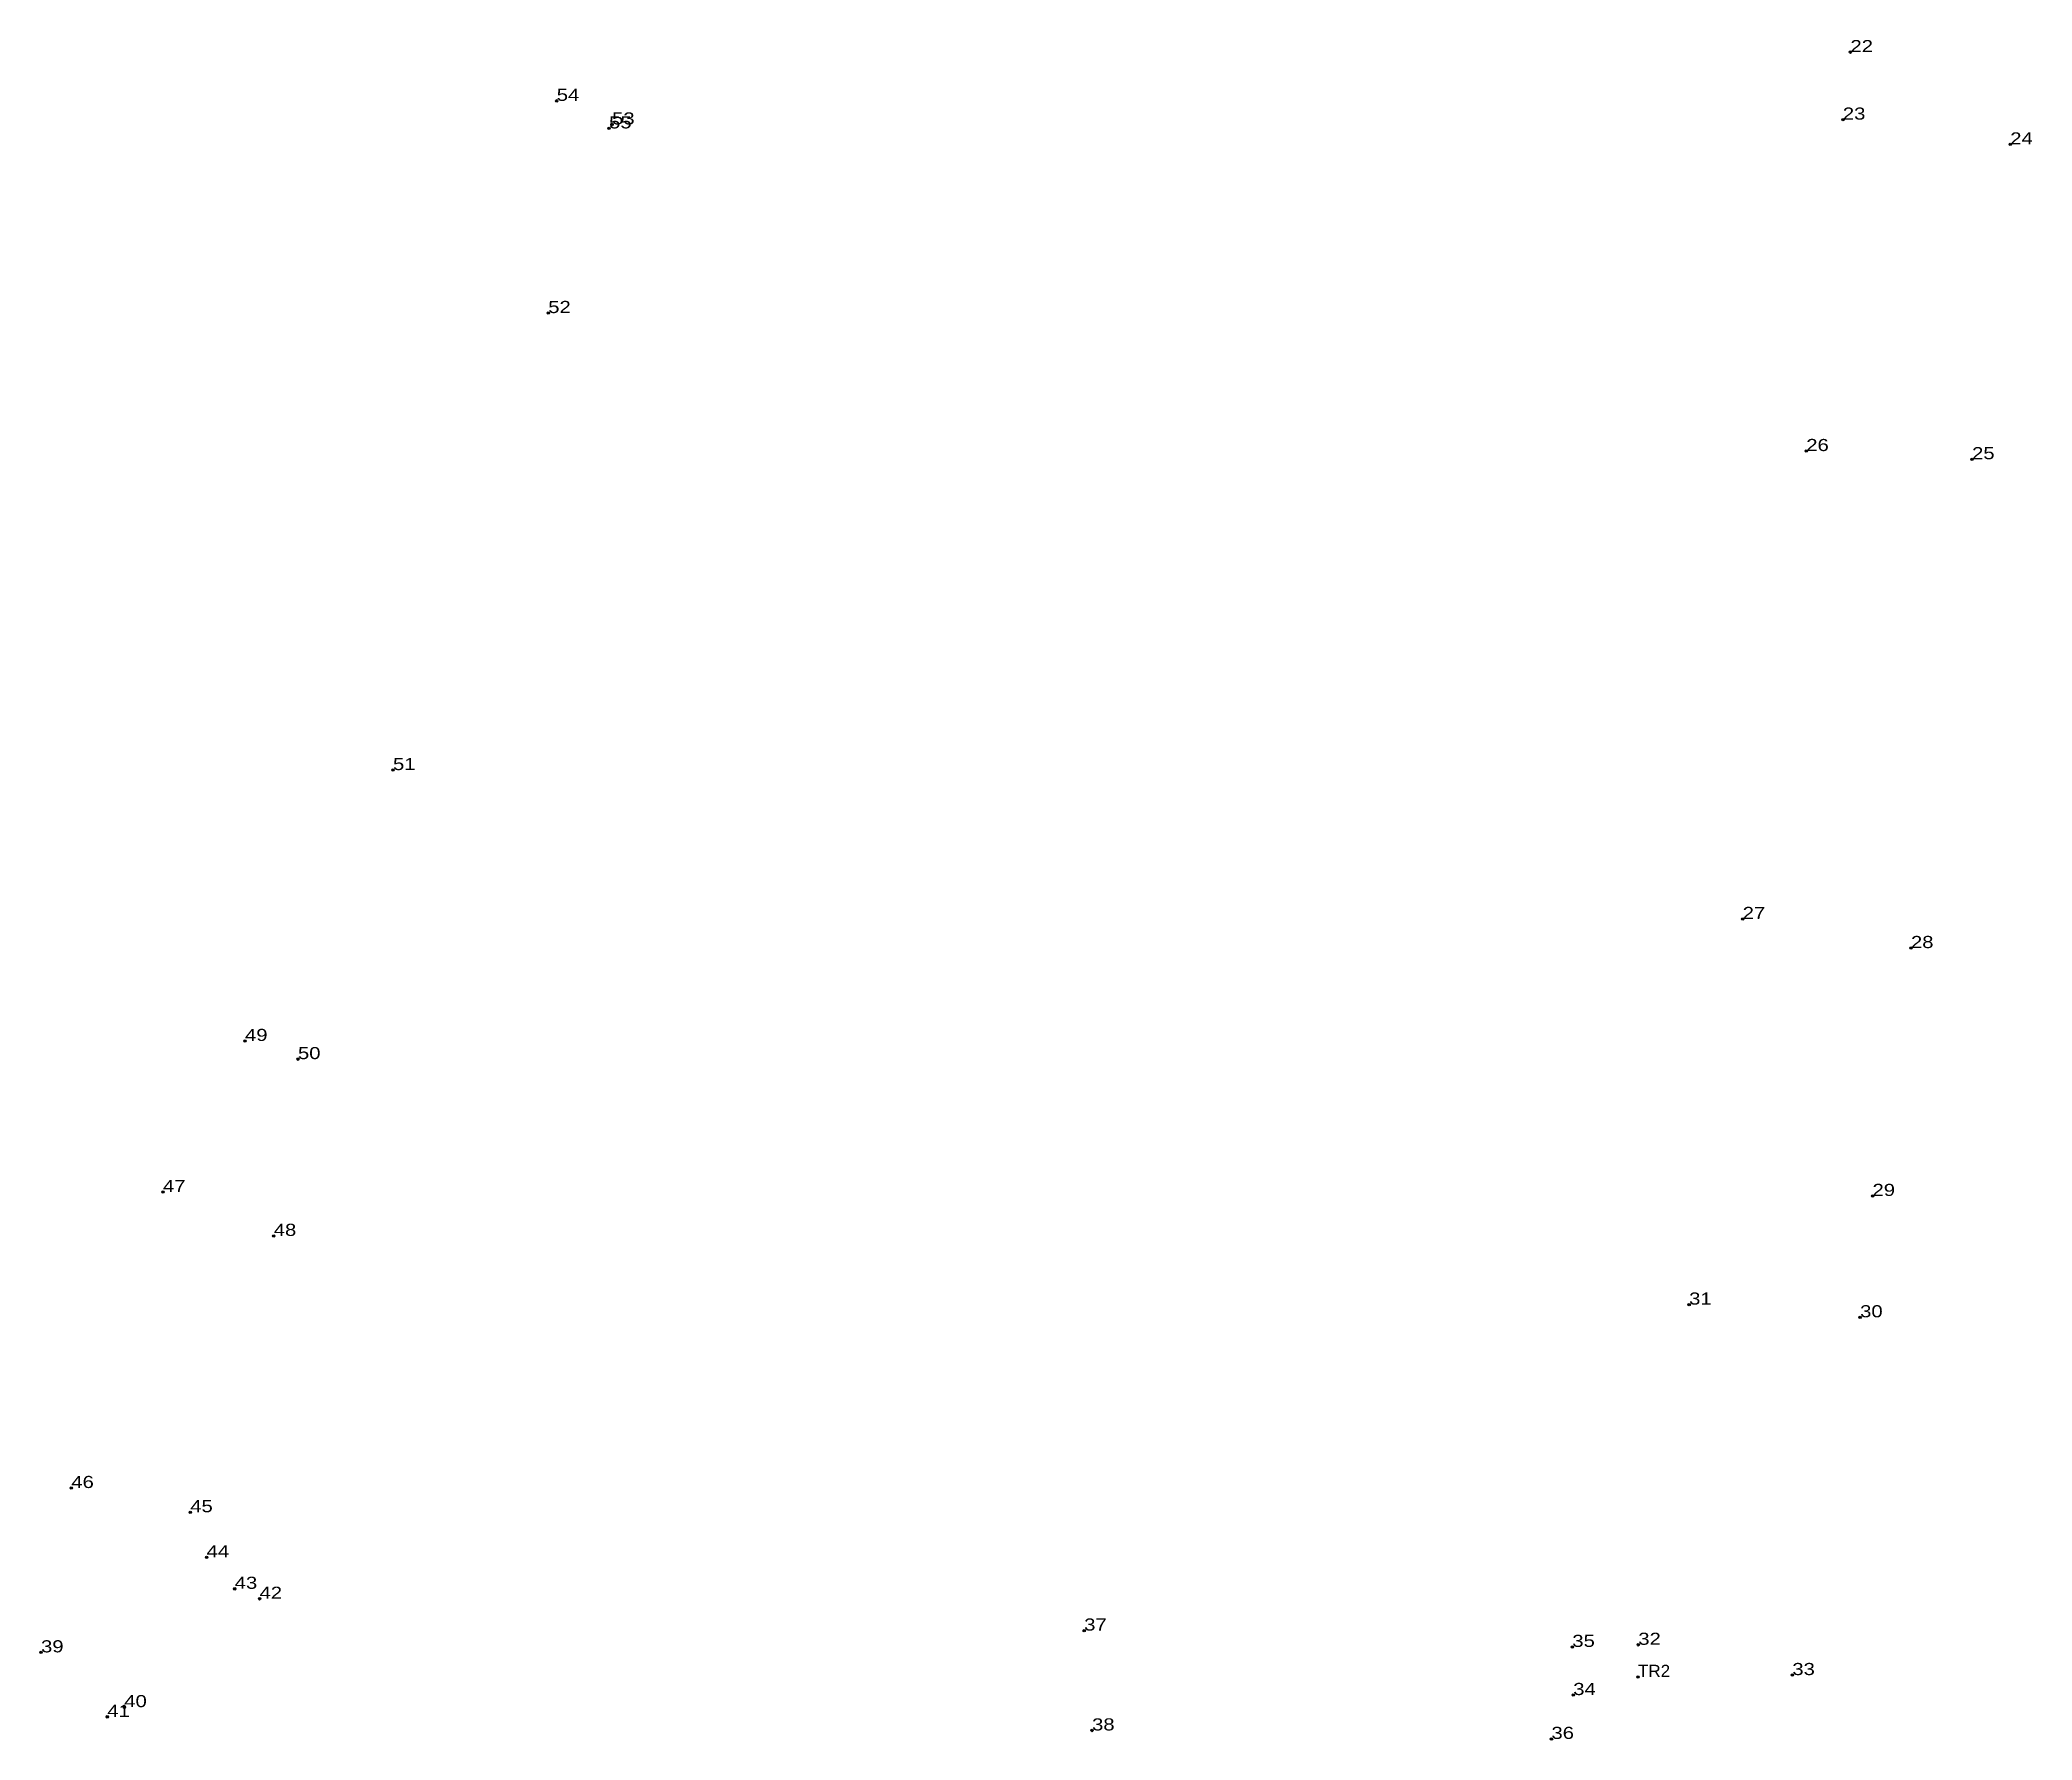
# Model space of a CAD drawing. Header units: metres. Extents: x 549124 to 551726, y 1837937 to 1838475.
# Drawn here: x 549229.8 to 549295.6, y 1837936.6 to 1837992.7 of the extents above; entities that cross this region are included whole.
import ezdxf

# ---------------------------------------------------------------- set-up
doc = ezdxf.new("R2010")
doc.units = ezdxf.units.M
doc.header["$LTSCALE"] = 0.16
doc.header["$PDMODE"] = 32
doc.header["$PDSIZE"] = 0.08
doc.layers.add('12', color=7, linetype='Continuous')
doc.layers.add('7', color=7, linetype='Continuous')

msp = doc.modelspace()

# ---------------------------------------------------------------- texts
at = {"layer": '12'}
for s, width, p in [('22', 1.25, (549289.64, 1837992.34)), ('54', 1.25, (549246.89, 1837990.73)), ('23', 1.25, (549289.39, 1837990.11)), ('55', 1.25, (549248.62, 1837989.82)), ('53', 1.25, (549248.72, 1837989.95)), ('24', 1.25, (549294.92, 1837989.29)), ('52', 1.25, (549246.61, 1837983.72)), ('26', 1.25, (549288.18, 1837979.16)), ('25', 1.25, (549293.66, 1837978.89)), ('51', 1.25, (549241.48, 1837968.62)), ('27', 1.25, (549286.08, 1837963.7)), ('28', 1.25, (549291.64, 1837962.74)), ('49', 1.25, (549236.59, 1837959.67)), ('50', 1.25, (549238.34, 1837959.07)), ('47', 1.25, (549233.88, 1837954.68)), ('29', 1.25, (549290.37, 1837954.55)), ('48', 1.25, (549237.54, 1837953.23)), ('31', 1.25, (549284.31, 1837950.96)), ('30', 1.25, (549289.96, 1837950.54)), ('46', 1.25, (549230.85, 1837944.9)), ('45', 1.25, (549234.78, 1837944.1)), ('44', 1.25, (549235.32, 1837942.61)), ('43', 1.25, (549236.25, 1837941.57)), ('42', 1.25, (549237.07, 1837941.24)), ('37', 1.25, (549264.32, 1837940.19)), ('39', 1.25, (549229.85, 1837939.47)), ('35', 1.25, (549280.45, 1837939.65)), ('32', 1.25, (549282.63, 1837939.72)), ('33', 1.25, (549287.72, 1837938.72)), ('34', 1.25, (549280.48, 1837938.06)), ('TR2', 1.05, (549282.62, 1837938.66)), ('40', 1.25, (549232.6, 1837937.66)), ('41', 1.25, (549232.04, 1837937.34)), ('38', 1.25, (549264.58, 1837936.89)), ('36', 1.25, (549279.76, 1837936.61))]:
    msp.add_text(s, height=0.4, dxfattribs=dict(at, width=width)).set_placement(p)

# ---------------------------------------------------------------- linework, layer by layer
at = {"layer": '7'}
for p in [(549289.64, 1837992.34), (549246.89, 1837990.73), (549248.62, 1837989.82), (549248.72, 1837989.95), (549289.39, 1837990.11), (549294.92, 1837989.29), (549246.61, 1837983.72), (549288.18, 1837979.16), (549293.66, 1837978.89), (549241.48, 1837968.62), (549286.08, 1837963.7), (549291.64, 1837962.74), (549236.59, 1837959.67), (549238.34, 1837959.07), (549233.88, 1837954.68), (549290.37, 1837954.55), (549237.54, 1837953.23), (549284.31, 1837950.96), (549289.96, 1837950.54), (549230.85, 1837944.9), (549234.78, 1837944.1), (549235.32, 1837942.61), (549236.25, 1837941.57), (549237.07, 1837941.24), (549264.32, 1837940.19), (549282.63, 1837939.72), (549229.85, 1837939.47), (549280.45, 1837939.65), (549282.62, 1837938.66), (549287.72, 1837938.72), (549280.48, 1837938.06), (549232.04, 1837937.34), (549232.6, 1837937.66), (549264.58, 1837936.89), (549279.76, 1837936.61)]:
    msp.add_point(p, dxfattribs=at)

msp.set_redraw_order([(e.dxf.handle, doc.entitydb.next_handle()) for e in msp.query("TEXT MTEXT ATTDEF DIMENSION ARC_DIMENSION")])  # texts and dimensions are drawn at this point

doc.saveas('drawing.dxf')
